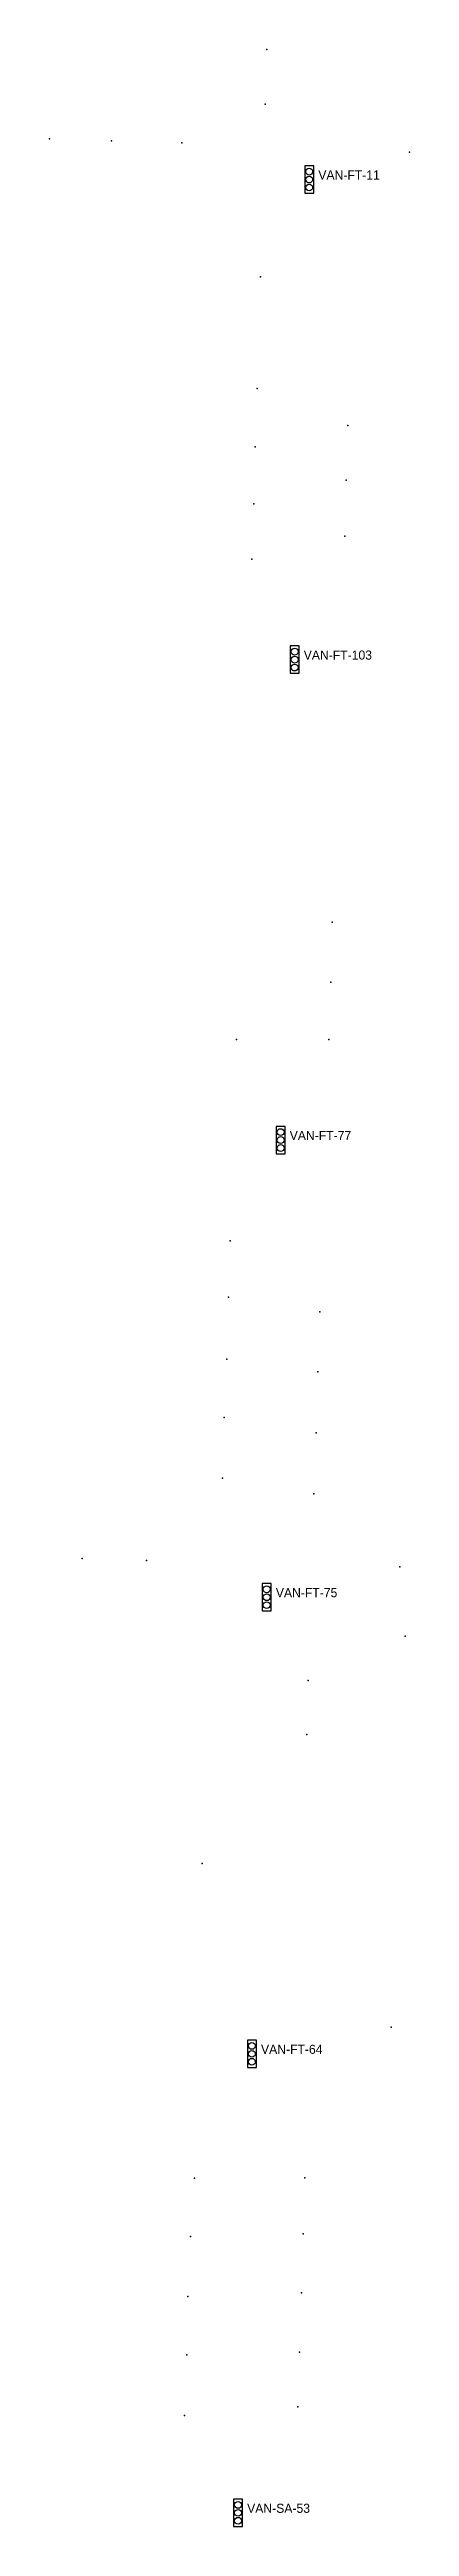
# Model space of a CAD drawing. Header units: inches. Extents: x 486474 to 494239, y 5455982 to 5460069.
# Drawn here: x 492699 to 492778, y 5458326 to 5458870 of the extents above; entities that cross this region are included whole.
import ezdxf

# ---------------------------------------------------------------- set-up
doc = ezdxf.new("R2010")
doc.units = ezdxf.units.IN
doc.header["$MEASUREMENT"] = 0
doc.layers.add('Parking Meters', color=10, linetype='Continuous')
doc.layers.add('Traffic Signals', color=10, linetype='Continuous')

msp = doc.modelspace()

# ---------------------------------------------------------------- texts
at = {"layer": 'Traffic Signals', "color": 1}
for s, p in [('VAN-FT-11', (492757.79, 5458841.6)), ('VAN-FT-103', (492754.58, 5458736.07)), ('VAN-FT-77', (492751.5, 5458630.45)), ('VAN-FT-75', (492748.45, 5458529.95)), ('VAN-FT-64', (492745.19, 5458429.57)), ('VAN-SA-53', (492742.14, 5458328.67))]:
    msp.add_text(s, height=2, dxfattribs=at).set_placement(p)

# ---------------------------------------------------------------- linework, layer by layer
at = {"layer": 'Parking Meters', "color": 7}
for p in [(492746.48, 5458870.18), (492746.48, 5458870.18), (492746.11, 5458858.2), (492698.7, 5458850.56), (492712.31, 5458850.1), (492712.31, 5458850.1), (492727.81, 5458849.67), (492727.81, 5458849.67), (492777.83, 5458847.63), (492745.07, 5458820.25), (492745.07, 5458820.25), (492744.37, 5458795.69), (492744.37, 5458795.69), (492764.3, 5458787.54), (492743.89, 5458782.85), (492743.89, 5458782.85), (492763.93, 5458775.51), (492763.93, 5458775.51), (492743.58, 5458770.33), (492743.58, 5458770.33), (492763.59, 5458763.19), (492763.59, 5458763.19), (492743.21, 5458758.13), (492760.87, 5458678.32), (492760.87, 5458678.32), (492760.53, 5458665.14), (492760.53, 5458665.14), (492739.77, 5458652.58), (492739.77, 5458652.58), (492760.09, 5458652.55), (492760.09, 5458652.55), (492738.4, 5458608.33), (492738.4, 5458608.33), (492738.04, 5458595.9), (492738.04, 5458595.9), (492758.11, 5458592.71), (492737.65, 5458582.31), (492737.65, 5458582.31), (492757.71, 5458579.47), (492757.71, 5458579.47), (492737.09, 5458569.49), (492737.09, 5458569.49), (492757.31, 5458566.06), (492757.31, 5458566.06), (492736.76, 5458556.15), (492736.76, 5458556.15), (492756.82, 5458552.66), (492756.82, 5458552.66), (492705.89, 5458538.48), (492705.89, 5458538.48), (492720, 5458538.02), (492720, 5458538.02), (492775.68, 5458536.62), (492775.68, 5458536.62), (492776.9, 5458521.4), (492776.9, 5458521.4), (492755.59, 5458511.63), (492755.23, 5458499.8), (492755.23, 5458499.8), (492732.25, 5458471.38), (492732.25, 5458471.38), (492773.84, 5458435.4), (492773.84, 5458435.4), (492730.6, 5458402.23), (492730.6, 5458402.23), (492754.83, 5458402.31), (492754.83, 5458402.31), (492729.72, 5458389.4), (492729.72, 5458389.4), (492754.48, 5458389.97), (492754.48, 5458389.97), (492729.08, 5458376.23), (492729.08, 5458376.23), (492754.08, 5458377.06), (492754.08, 5458377.06), (492728.86, 5458363.43), (492728.86, 5458363.43), (492753.68, 5458364.02), (492753.68, 5458364.02), (492753.32, 5458351.95), (492753.32, 5458351.95), (492728.34, 5458350.1)]:
    msp.add_point(p, dxfattribs=at)
at = {"layer": 'Traffic Signals', "color": 1}
for points in [[(492754.79, 5458838.6), (492756.79, 5458838.6), (492756.79, 5458844.6), (492754.79, 5458844.6)], [(492751.58, 5458733.07), (492753.58, 5458733.07), (492753.58, 5458739.07), (492751.58, 5458739.07)], [(492748.5, 5458627.45), (492750.5, 5458627.45), (492750.5, 5458633.45), (492748.5, 5458633.45)], [(492745.45, 5458526.95), (492747.45, 5458526.95), (492747.45, 5458532.95), (492745.45, 5458532.95)], [(492742.19, 5458426.57), (492744.19, 5458426.57), (492744.19, 5458432.57), (492742.19, 5458432.57)], [(492739.14, 5458325.67), (492741.14, 5458325.67), (492741.14, 5458331.67), (492739.14, 5458331.67)]]:
    msp.add_lwpolyline(points, close=True, dxfattribs=at)
for centre in [(492755.79, 5458843.35), (492755.79, 5458841.6), (492755.79, 5458839.85), (492752.58, 5458737.82), (492752.58, 5458736.07), (492752.58, 5458734.32), (492749.5, 5458632.2), (492749.5, 5458630.45), (492749.5, 5458628.7), (492746.45, 5458531.7), (492746.45, 5458529.95), (492746.45, 5458528.2), (492743.19, 5458431.32), (492743.19, 5458429.57), (492743.19, 5458427.82), (492740.14, 5458330.42), (492740.14, 5458328.67), (492740.14, 5458326.92)]:
    msp.add_circle(centre, 0.75, dxfattribs=at)

msp.set_redraw_order([(e.dxf.handle, doc.entitydb.next_handle()) for e in msp.query("TEXT MTEXT ATTDEF DIMENSION ARC_DIMENSION")])  # texts and dimensions are drawn at this point

doc.saveas('drawing.dxf')
